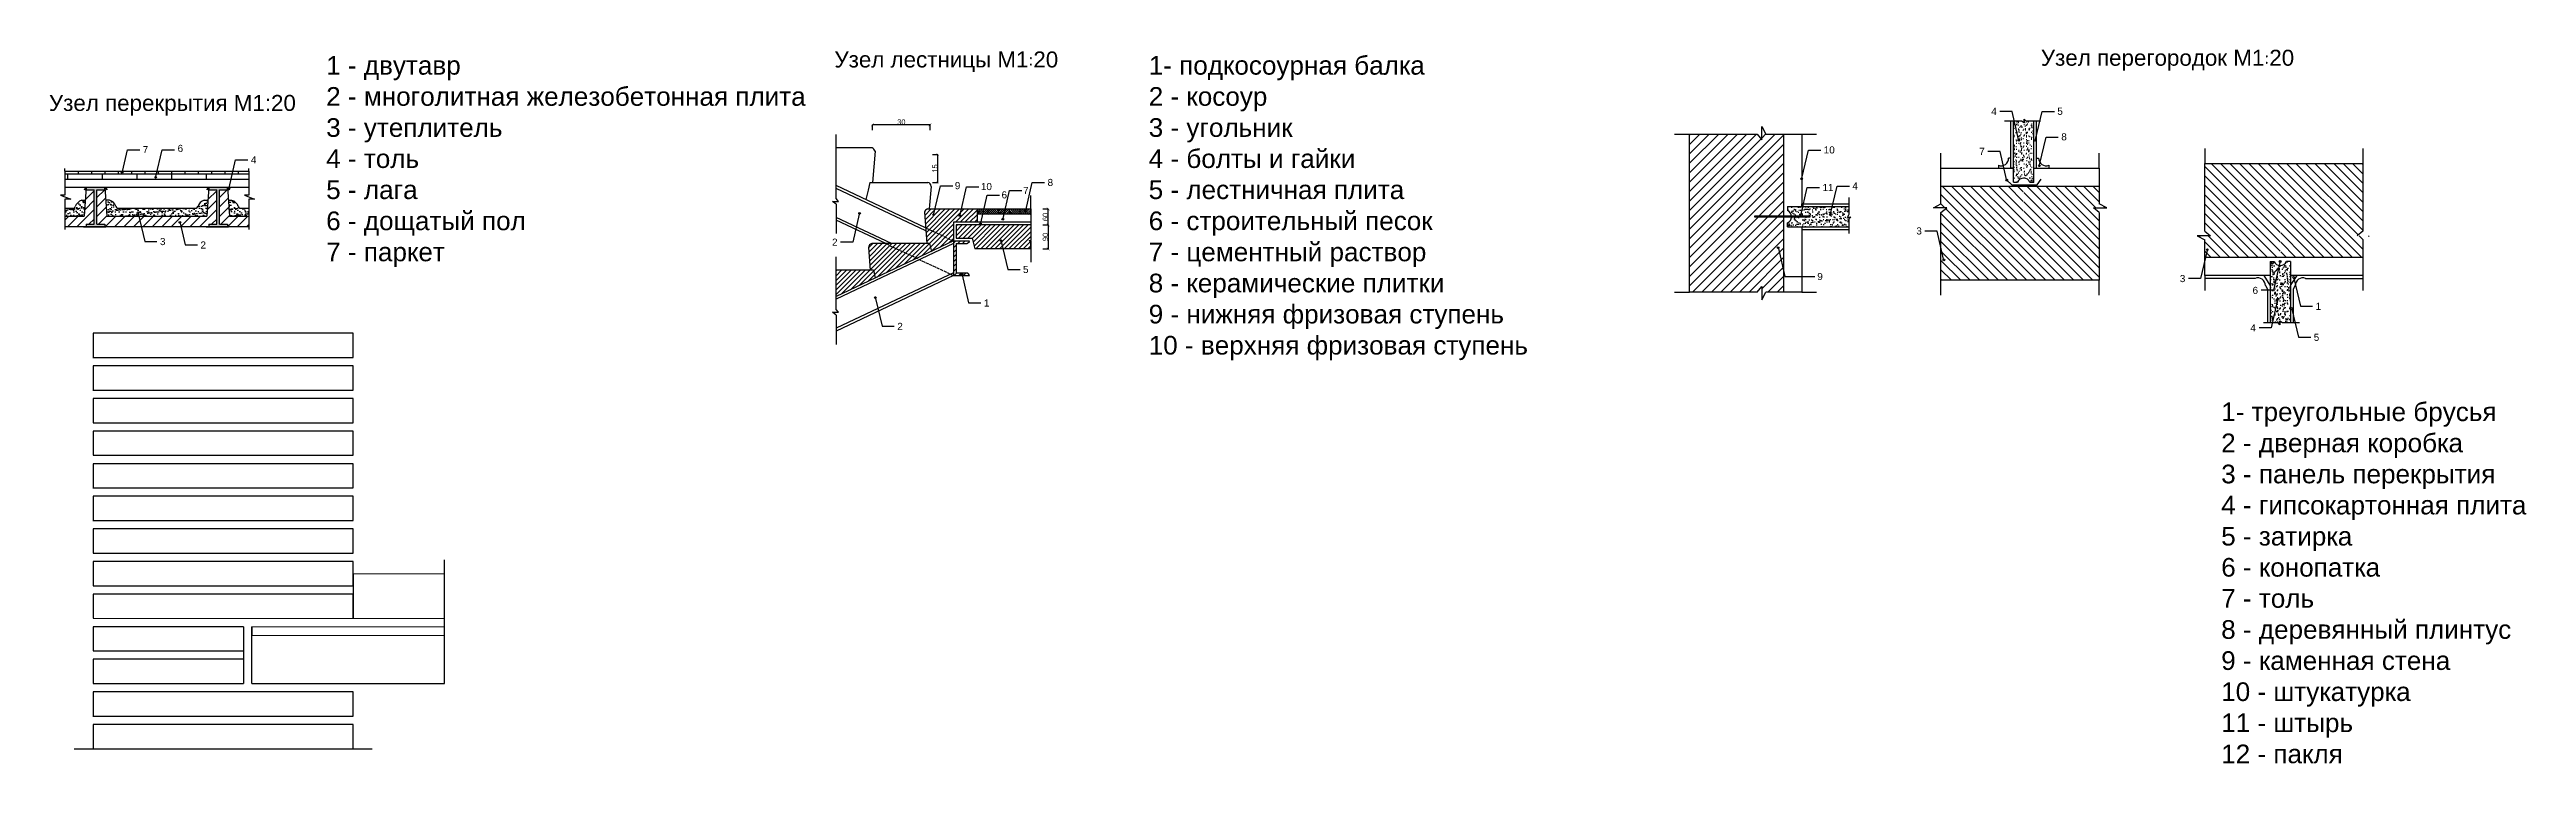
# Model space of a CAD drawing. Header units: millimetres. Extents: x -4280 to 435011, y -161394 to 27828.
# Drawn here: x -3791 to 89094, y -80898 to -54109 of the extents above; entities that cross this region are included whole.
import ezdxf
from ezdxf import colors
from ezdxf.entities.mleader import LeaderData, LeaderLine
from ezdxf.math import Vec2, Vec3

# ---------------------------------------------------------------- set-up
doc = ezdxf.new("R2010")
doc.units = ezdxf.units.MM
doc.header["$MEASUREMENT"] = 0
doc.linetypes.add('ACAD_ISO02W100', pattern=[15, 12, -3])
doc.layers.add('Fasad', color=7, linetype='Continuous')
doc.layers.add('Fasad bokovoy', color=7, linetype='Continuous')
doc.styles.get("Standard").update_dxf_attribs({"font": 'arial.ttf'})
doc.dimstyles.new('GOST', dxfattribs={"dimtxt": 200, "dimasz": 100, "dimexe": 0.18, "dimexo": 0.06, "dimgap": 3, "dimtad": 1, "dimdec": 0, "dimzin": 0, "dimdsep": 46, "dimtxsty": 'Standard', "dimblk": 'ARCHTICK', "dimcen": 0.09, "dimclrt": 256, "dimadec": 0, "dimazin": 0, "dimtfac": 1, "dimtdec": 0, "dimtofl": 0, "dimtmove": 0, "dimatfit": 3, "dimldrblk": 'ARCHTICK', "dimfxl": 200, "dimfxlon": 1, "dimtolj": 1, "dimtzin": 0, "dimarcsym": 0})
pattern_1 = [(45, (24197.5, 1305.23), (-88.38835, 88.38835), [])]

msp = doc.modelspace()

# ---------------------------------------------------------------- texts
at = {"layer": 'Fasad'}
for s, width, gutter_width, insert, char_height, attachment_point in [('1 - двутавр\\P2 - многолитная железобетонная плита \\P3 - утеплитель\\P4 - толь\\P5 - лага\\P6 - дощатый пол\\P7 - паркет', 17958.26, 1, (6582.8, -54352.8), 700, 1), ('Узел лестницы M1{\\fGOST Common|b0|i0|c238|p34;:}20', 10526.404, 1, (25643, -54183), 600, 1), ('1- подкосоурная балка\\P2 - косоур\\P3 - угольник\\P4 - болты и гайки\\P5 - лестничная плита\\P6 - строительный песок\\P7 - цементный раствор\\P8 - керамические плитки\\P9 - нижняя фризовая ступень\\P10 - верхняя фризовая ступень', 26573.591, 1, (37427.9, -54352.8), 700, 1), ('Узел перегородок M1{\\fGOST Common|b0|i0|c238|p34;:}20', 10526.404, 1, (70884.4, -54118.1), 600, 1), ('Узел перекрытия М1:20', 9273.801, 1, (-3813.9, -55814.1), 600, 1), ('4', 3013.854, 0.38, (69230.5, -56563.5), 266.2, 9), ('5', 3013.854, 0.38, (71501.8, -56563.5), 266.2, 7), ('8', 3013.854, 0.38, (71650.9, -57521.7), 266.2, 7), ('7', 3013.854, 0.38, (-298.6, -57998.2), 266.2, 7), ('6', 3013.854, 0.38, (1011.9, -57953.8), 266.2, 7), ('4', 3013.854, 0.38, (3761, -58378.1), 266.2, 7), ('10', 3013.854, 0.38, (62741.8, -58013.8), 266.2, 7), ('7', 3013.854, 0.38, (68780, -58063.4), 266.2, 9), ('9', 3013.854, 0.38, (30156.4, -59354.4), 266.2, 7), ('10', 3013.854, 0.38, (31134.8, -59389), 266.2, 7), ('6', 3013.854, 0.38, (31909.4, -59701.1), 266.2, 7), ('7', 3013.854, 0.38, (32719.2, -59529.1), 266.2, 7), ('8', 3013.854, 0.38, (33635, -59234.4), 266.2, 7), ('11', 3013.854, 0.38, (62694.2, -59420.8), 266.2, 7), ('4', 3013.854, 0.38, (63815.3, -59362.8), 266.2, 7), ('3', 3013.854, 0.38, (349.5, -61182.3), 266.2, 1), ('2', 3013.854, 0.38, (25758.9, -61203.1), 266.2, 3), ('3', 3013.854, 0.38, (66420.8, -61053.4), 266.2, 9), ('2', 3013.854, 0.38, (1869.7, -61311.4), 266.2, 1), ('5', 3013.854, 0.38, (32713.5, -62229.1), 266.2, 1), ('9', 3013.854, 0.38, (62499.2, -62493.1), 266.2, 1), ('3', 3013.854, 0.38, (76302.2, -62570), 266.2, 3), ('6', 3013.854, 0.38, (79029, -63012.7), 266.2, 3), ('1 ', 3013.854, 0.38, (31246.3, -63487.3), 266.2, 1), ('1', 3013.854, 0.38, (81188.3, -63611.4), 266.2, 1), ('2', 3013.854, 0.38, (27999.8, -64365), 266.2, 1), ('4', 3013.854, 0.38, (78944.4, -64423.1), 266.2, 3), ('5', 3013.854, 0.38, (81116.8, -64774.4), 266.2, 1), ('1- треугольные брусья\\P2 - дверная коробка\\P3 - панель перекрытия\\P4 - гипсокартонная плита\\P5 - затирка\\P6 - конопатка\\P7 - толь\\P8 - деревянный плинтус\\P9 - каменная стена\\P10 - штукатурка\\P11 - штырь\\P12 - пакля', 26573.591, 1, (77646.7, -67352.4), 700, 1)]:
    msp.add_mtext_dynamic_manual_height_columns(s, width=width, gutter_width=gutter_width, heights=[0], dxfattribs=dict(at, insert=insert, char_height=char_height, attachment_point=attachment_point))

# ---------------------------------------------------------------- blocks, each defined once
blk = doc.blocks.new('_ArchTick')
at = {"color": 0, "linetype": 'ByBlock', "const_width": 0.15}
blk.add_lwpolyline([(-0.5, -0.5), (0.5, 0.5)], dxfattribs=at)
blk = doc.blocks.new('*D375')
at = {"layer": 'Defpoints', "color": 0, "transparency": 16777216}
for p in [(33009, -60693), (33009, -61593), (33657, -61593)]:
    blk.add_point(p, dxfattribs=at)
at = {"layer": 'Fasad bokovoy', "color": 0, "lineweight": -2, "transparency": 16777216}
for p, q in [((33457, -60693), (33657, -60693)), ((33657, -60693), (33657, -61593)), ((33457, -61593), (33657, -61593))]:
    blk.add_line(p, q, dxfattribs=at)
at = {"layer": 'Fasad bokovoy', "color": 0, "lineweight": -2, "transparency": 16777216, "xscale": 100, "yscale": 100, "zscale": 100}
for p, rotation in [((33657, -60693), 90), ((33657, -61593), 270)]:
    blk.add_blockref('_ArchTick', p, dxfattribs=dict(at, rotation=rotation))
at = {"layer": 'Fasad bokovoy', "transparency": 16777216, "insert": (33552, -61143), "char_height": 200, "attachment_point": 5, "rotation": 90}
blk.add_mtext('\\A1;90', dxfattribs=at)
blk = doc.blocks.new('*D376')
at = {"layer": 'Defpoints', "color": 0, "transparency": 16777216}
for p in [(33009, -60093), (33657, -60093), (33009, -60693)]:
    blk.add_point(p, dxfattribs=at)
at = {"layer": 'Fasad bokovoy', "color": 0, "lineweight": -2, "transparency": 16777216}
for p, q in [((33457, -60093), (33657, -60093)), ((33657, -60693), (33657, -60093)), ((33457, -60693), (33657, -60693))]:
    blk.add_line(p, q, dxfattribs=at)
at = {"layer": 'Fasad bokovoy', "color": 0, "lineweight": -2, "transparency": 16777216, "xscale": 100, "yscale": 100, "zscale": 100}
for p, rotation in [((33657, -60093), 90), ((33657, -60693), 270)]:
    blk.add_blockref('_ArchTick', p, dxfattribs=dict(at, rotation=rotation))
at = {"layer": 'Fasad bokovoy', "transparency": 16777216, "insert": (33552, -60393), "char_height": 200, "attachment_point": 5, "rotation": 90}
blk.add_mtext('\\A1;60', dxfattribs=at)
blk = doc.blocks.new('*D377')
at = {"layer": 'Defpoints', "color": 0, "transparency": 16777216}
for p in [(27076, -56935), (27076, -59098), (29229, -59148)]:
    blk.add_point(p, dxfattribs=at)
at = {"layer": 'Fasad bokovoy', "color": 0, "lineweight": -2, "transparency": 16777216}
for p, q in [((27076, -57135), (27076, -56935)), ((29229, -56935), (27076, -56935)), ((29229, -57135), (29229, -56935))]:
    blk.add_line(p, q, dxfattribs=at)
at = {"layer": 'Fasad bokovoy', "color": 0, "lineweight": -2, "transparency": 16777216, "xscale": 100, "yscale": 100, "zscale": 100, "rotation": 180}
blk.add_blockref('_ArchTick', (27076, -56935), dxfattribs=at)
at = {"layer": 'Fasad bokovoy', "color": 0, "lineweight": -2, "transparency": 16777216, "xscale": 100, "yscale": 100, "zscale": 100}
blk.add_blockref('_ArchTick', (29229, -56935), dxfattribs=at)
at = {"layer": 'Fasad bokovoy', "transparency": 16777216, "insert": (28152, -56830), "char_height": 200, "attachment_point": 5}
blk.add_mtext('\\A1;30', dxfattribs=at)
blk = doc.blocks.new('*D378')
at = {"layer": 'Defpoints', "color": 0, "transparency": 16777216}
for p in [(27156, -58049), (29519, -58049), (27076, -59098)]:
    blk.add_point(p, dxfattribs=at)
at = {"layer": 'Fasad bokovoy', "color": 0, "lineweight": -2, "transparency": 16777216}
for p, q in [((29319, -58049), (29519, -58049)), ((29519, -59098), (29519, -58049)), ((29319, -59098), (29519, -59098))]:
    blk.add_line(p, q, dxfattribs=at)
at = {"layer": 'Fasad bokovoy', "color": 0, "lineweight": -2, "transparency": 16777216, "xscale": 100, "yscale": 100, "zscale": 100}
for p, rotation in [((29519, -58049), 90), ((29519, -59098), 270)]:
    blk.add_blockref('_ArchTick', p, dxfattribs=dict(at, rotation=rotation))
at = {"layer": 'Fasad bokovoy', "transparency": 16777216, "insert": (29414, -58574), "char_height": 200, "attachment_point": 5, "rotation": 90}
blk.add_mtext('\\A1;15', dxfattribs=at)

# ---------------------------------------------------------------- dimensions: what is measured, and where the dimension line sits
at = {"layer": 'Fasad bokovoy'}
dim = msp.add_linear_dim(base=(27075.8, -56935), p1=(29229, -59148.1), p2=(27075.8, -59097.8), text='30', dimstyle='GOST', dxfattribs=at)
dim.commit()
dim.dimension.update_dxf_attribs({"geometry": '*D377', "text_midpoint": (28152.4, -56829.8)})
for base, p1, p2, text, picture, middle in [((29518.7, -58049.3), (27075.8, -59097.8), (27156.4, -58049.3), '15', '*D378', (29413.6, -58573.5)), ((33657.3, -61592.8), (33008.9, -60692.8), (33008.9, -61592.8), '90', '*D375', (33552.2, -61142.8))]:
    dim = msp.add_linear_dim(base=base, p1=p1, p2=p2, angle=90, text=text, dimstyle='GOST', dxfattribs=at)
    dim.commit()
    dim.dimension.update_dxf_attribs({"geometry": picture, "text_midpoint": middle})
dim = msp.add_linear_dim(base=(33657.3, -60092.8), p1=(33008.9, -60692.8), p2=(33008.9, -60092.8), angle=90, text='60', dimstyle='GOST', override={"dimtmove": 1}, dxfattribs=at)
dim.commit()
dim.dimension.update_dxf_attribs({"geometry": '*D376', "text_midpoint": (33552.2, -60392.8)})

# ---------------------------------------------------------------- hatches: boundary and pattern name
at = {"true_color": 0x000000}
h = msp.add_hatch(dxfattribs=at)
h.set_pattern_fill('ANSI31', color=18, scale=1998.949503)
h.set_pattern_definition([(45, (-29760.63, 332039.16), (-176.68384, 176.68384), [])])
h.paths.add_polyline_path([(-2115.6, -59368.1), (-2422.1, -59368.1), (-2488.7, -60367.5), (-3215, -60367.5), (-3215, -60767.3), (-2415.4, -60767.3), (-2415.4, -60667.4), (-2115.6, -60667.4)])
h.paths.add_polyline_path([(-1715.8, -59268.1), (-1715.8, -59368.1), (-2015.6, -59368.1), (-2015.6, -60667.4), (-1715.8, -60667.4), (-1715.8, -60767.3), (-1676.3, -60767.3), (2178.8, -60767.3), (2178.8, -60667.4), (2478.7, -60667.4), (2478.7, -59368.1), (2172.2, -59368.1), (2105.5, -60367.5), (-1642.5, -60367.5)])
h.paths.add_polyline_path([(2878.5, -59268.1), (2878.5, -59368.1), (2578.6, -59368.1), (2578.6, -60667.4), (2878.5, -60667.4), (2878.5, -60767.3), (2918, -60767.3), (3681.4, -60767.3), (3681.4, -60367.5), (2951.8, -60367.5)])
h = msp.add_hatch(color=18, dxfattribs=at)
h.dxf.hatch_style = 1
h.paths.add_polyline_path([(2878.5, -59277.8), (2178.8, -59277.8), (2178.8, -59368.1), (2478.7, -59368.1), (2478.7, -60667.4), (2178.8, -60667.4), (2178.8, -60767.3), (2878.5, -60767.3), (2878.5, -60667.4), (2578.6, -60667.4), (2578.6, -59368.1), (2878.5, -59368.1)])
h = msp.add_hatch(dxfattribs=at)
h.set_pattern_fill('AR-SAND', color=18, scale=99.947475)
h.set_pattern_definition([(37.5, (-29760.63, 332039.16), (-6.29603, 192.58117), [0, -151.92016, 0, -169.91071, 0, -162.41465]), (7.5, (-29760.63, 332039.16), (176.88471, 282.06637), [0, -81.95693, 0, -136.92804, 0, -52.472424]), (327.5, (-29883.57, 332039.16), (311.250616, 0.56561), [0, -49.97374, 0, -179.905455, 0, -234.876567]), (317.5, (-29883.57, 332039.16), (300.45476, 87.72146), [0, -24.98687, 0, -117.93802, 0, -134.92909])])
h.paths.add_polyline_path([(2145.7, -59765), (2009.3, -59765, 0.2363106), (1769.2, -59997.9, -0.2146402), (1709, -60064.8), (-1246.2, -60060.6, -0.2146402), (-1306.5, -59993.8, 0.2363106), (-1546.5, -59760.8), (-1683, -59760.8), (-1642.5, -60367.5), (2105.5, -60367.5)])
h.paths.add_polyline_path([(-2448.7, -59767.9), (-2585.2, -59767.9, 0.2363106), (-2825.2, -60000.8, -0.2146402), (-2885.5, -60067.7), (-3215, -60067.7), (-3215, -60367.5), (-2488.7, -60367.5)])
h.paths.add_polyline_path([(3681.4, -60067.7), (3347, -60067.7, -0.210508), (3288.3, -60001.6, 0.2363106), (3048.3, -59768.6), (2911.8, -59768.6), (2951.8, -60367.5), (3681.4, -60367.5)])
at = {"linetype": 'ACAD_ISO02W100', "true_color": 0x000000}
h = msp.add_hatch(dxfattribs=at)
h.set_pattern_fill('ANSI31', color=18, scale=1000)
h.set_pattern_definition(pattern_1)
h.paths.add_polyline_path([(31008.9, -60092.8), (29130, -60092.8, 0.2351529), (29018.6, -60218.2), (29063.2, -60798.8), (30108.9, -61292.8), (30108.9, -60592.8), (31008.9, -60592.8)])
h.paths.add_polyline_path([(29063.2, -60798.8), (29108.9, -61392.8), (29209.2, -61392.8), (29280.4, -61684.3), (30108.9, -61292.8)])
h.paths.add_polyline_path([(28733.1, -61942.8), (27568.9, -61392.8), (27043.5, -61392.8, 0.3617257), (26920.4, -61538.1), (26985.7, -62387.2), (27104.4, -62387.2), (27175.5, -62678.7)])
h.paths.add_polyline_path([(29209.2, -61392.8), (27568.9, -61392.8), (28733.1, -61942.8), (29280.4, -61684.3)])
h.paths.add_polyline_path([(27175.5, -62678.7), (27104.4, -62387.2), (26985.7, -62387.2), (25704.4, -62387.2), (25704.4, -63373.7)])
h = msp.add_hatch(dxfattribs=at)
h.set_pattern_fill('ANSI31', color=18, scale=430)
h.set_pattern_definition([(45, (24197.496, 1305.23), (-38.00699, 38.00699), [])])
h.paths.add_polyline_path([(31008.9, -60092.8), (31008.9, -60292.8), (31408.9, -60292.8), (31408.9, -60092.8)])
h.paths.add_polyline_path([(31808.9, -60092.8), (31808.9, -60292.8), (32208.9, -60292.8), (32208.9, -60092.8)])
h.paths.add_polyline_path([(33008.9, -60092.8), (32608.9, -60092.8), (32608.9, -60292.8), (33008.9, -60292.8)])
h = msp.add_hatch(dxfattribs=at)
h.set_pattern_fill('ANSI31', color=18, scale=430, angle=90)
h.set_pattern_definition([(135, (24197.496, 1305.23), (-38.00699, -38.00699), [])])
h.paths.add_polyline_path([(31408.9, -60092.8), (31408.9, -60292.8), (31808.9, -60292.8), (31808.9, -60092.8)])
h.paths.add_polyline_path([(32608.9, -60292.8), (32608.9, -60092.8), (32208.9, -60092.8), (32208.9, -60292.8)])
h = msp.add_hatch(dxfattribs=at)
h.set_pattern_fill('ANSI31', color=18, scale=1000)
h.set_pattern_definition(pattern_1)
h.paths.add_polyline_path([(30208.9, -61392.8), (30608.9, -61392.8, 0.2427644), (30708.9, -61292.8), (30108.9, -61292.8), (30108.9, -62592.8), (30708.9, -62592.8, 0.2427644), (30608.9, -62492.8), (30208.9, -62492.8)])
h = msp.add_hatch(dxfattribs=at)
h.set_pattern_fill('ANSI31', color=18, scale=1000)
h.set_pattern_definition(pattern_1)
h.paths.add_polyline_path([(30808.9, -61192.8), (30908.9, -61592.8), (33008.9, -61592.8), (33008.9, -60692.8), (30208.9, -60692.8), (30208.9, -61192.8)])
at = {"layer": 'Fasad bokovoy', "true_color": 0x000000}
h = msp.add_hatch(dxfattribs=at)
h.set_pattern_fill('ANSI31', color=18, scale=2000)
h.set_pattern_definition([(45, (36011.6, 13620.62), (-176.7767, 176.7767), [])])
h.paths.add_polyline_path([(57703.3, -62276.8), (57703.3, -63212.9), (60242.6, -63212.9), (60421, -62998.2), (60421, -63495.4), (60571.8, -63212.9), (61235.6, -63212.9), (61235.6, -60383.7), (60146.8, -60383.7), (60146.8, -60367), (60401.5, -60367), (61235.6, -60367), (61235.6, -57280.5), (60571.8, -57280.5), (60421, -56998), (60421, -57495.2), (60242.6, -57280.5), (57703.3, -57280.5)])
h = msp.add_hatch(dxfattribs=at)
h.set_pattern_fill('AR-SAND', color=18, scale=100, angle=90)
h.set_pattern_definition([(127.5, (-3763.2, -84461.4), (-192.68238, -6.29934), [0, -152, 0, -170, 0, -162.5]), (97.5, (-3763.2, -84461.4), (-282.2146, 176.9777), [0, -82, 0, -137, 0, -52.5]), (57.5, (-3763.2, -84584.4), (-0.5659, 311.4142), [0, -50, 0, -180, 0, -235]), (47.5, (-3763.2, -84584.4), (-87.7676, 300.6127), [0, -25, 0, -118, 0, -135])])
h.paths.add_polyline_path([(70224.4, -58238.9), (70241.1, -58238.9), (70241.1, -58936.6, -0.3038608), (70475.1, -59093.2), (70617.4, -59093.2), (70617.4, -56789), (70319.3, -56789), (70255.5, -56717), (70255.5, -56844.7), (70160.6, -56789), (69858, -56789), (69858, -59091.4), (70007.9, -59091.4, -0.2837405), (70224.4, -58937.1)])
h = msp.add_hatch(dxfattribs=at)
h.set_pattern_fill('ANSI31', color=18, scale=2000, angle=270)
h.set_pattern_definition([(315, (153864.7, -36689.15), (176.7767, 176.7767), [])])
h.paths.add_polyline_path([(77967.3, -58380.9), (77031.2, -58380.9), (77031.2, -60920.2), (77245.8, -61098.6), (76748.6, -61098.6), (77031.2, -61249.3), (77031.2, -61913.1), (79860.4, -61913.1), (79860.4, -60824.4), (79877.1, -60824.4), (79877.1, -61079.1), (79877.1, -61913.1), (82963.5, -61913.1), (82963.5, -61249.3), (83246.1, -61098.6), (82748.9, -61098.6), (82963.5, -60920.2), (82963.5, -58380.9)])
h = msp.add_hatch(color=18, dxfattribs=at)
h.dxf.hatch_style = 1
h.paths.add_polyline_path([(-2115.6, -60667.4), (-2415.4, -60667.4), (-2415.4, -60767.3), (-1715.8, -60767.3), (-1715.8, -60667.4), (-2015.6, -60667.4), (-2015.6, -59368.1), (-1715.8, -59368.1), (-1715.8, -59278.8), (-2415.4, -59277.8), (-2415.4, -59368.1), (-2115.6, -59368.1)])
h = msp.add_hatch(dxfattribs=at)
h.set_pattern_fill('ANSI31', color=18, scale=2000, angle=90)
h.set_pattern_definition([(135, (-3763.2, -84461.4), (-176.7767, -176.7767), [])])
h.paths.add_polyline_path([(72134.3, -62769.7), (73070.3, -62769.7), (73070.3, -60230.4), (72855.7, -60052), (73352.9, -60052), (73070.3, -59901.2), (73070.3, -59237.4), (70241.1, -59237.4), (70241.1, -60326.2), (70224.4, -60326.2), (70224.4, -60071.5), (70224.4, -59237.4), (67138, -59237.4), (67138, -59901.2), (66855.4, -60052), (67352.6, -60052), (67138, -60230.4), (67138, -62769.7)])
h = msp.add_hatch(color=18, dxfattribs=at)
h.dxf.hatch_style = 1
h.paths.add_polyline_path([(62234.1, -60367), (61535.9, -60367, -0.0165496), (61536.4, -60383.7), (62234.1, -60383.7)])
h.paths.add_polyline_path([(61535.9, -60367), (61235.6, -60367), (61235.6, -60383.7), (61536.4, -60383.7, 0.0165496)])
h.paths.add_polyline_path([(61235.6, -60367), (60146.8, -60367), (60146.8, -60383.7), (61235.6, -60383.7)])
h = msp.add_hatch(dxfattribs=at)
h.set_pattern_fill('AR-SAND', color=18, scale=100)
h.set_pattern_definition([(37.5, (36011.61, 13620.62), (-6.29934, 192.68238), [0, -152, 0, -170, 0, -162.5]), (7.5, (36011.6, 13620.62), (176.9777, 282.2146), [0, -82, 0, -137, 0, -52.5]), (327.5, (35888.61, 13620.62), (311.4142, 0.5659), [0, -50, 0, -180, 0, -235]), (317.5, (35888.6, 13620.62), (300.6127, 87.7676), [0, -25, 0, -118, 0, -135])])
h.paths.add_polyline_path([(62234.1, -60367), (62234.1, -60383.7), (61536.4, -60383.7, -0.3038608), (61379.8, -60617.7), (61379.8, -60759.9), (63684, -60759.9), (63684, -60461.9), (63756, -60398.1), (63628.3, -60398.1), (63684, -60303.2), (63684, -60000.6), (61381.6, -60000.6), (61381.6, -60150.5, -0.2837405), (61535.9, -60367)])
h = msp.add_hatch(dxfattribs=at)
h.set_pattern_fill('AR-SAND', color=18, scale=100, angle=270)
h.set_pattern_definition([(307.5, (153864.7, -36689.15), (192.68238, 6.29934), [0, -152, 0, -170, 0, -162.5]), (277.5, (153864.7, -36689.15), (282.2146, -176.9777), [0, -82, 0, -137, 0, -52.5]), (237.5, (153864.7, -36566.15), (0.5659, -311.4142), [0, -50, 0, -180, 0, -235]), (227.5, (153864.7, -36566.15), (87.7676, -300.6127), [0, -25, 0, -118, 0, -135])])
h.paths.add_polyline_path([(79877.1, -62911.6), (79860.4, -62911.6), (79860.4, -62214, -0.3038608), (79626.4, -62057.3), (79484.1, -62057.3), (79484.1, -64361.5), (79782.2, -64361.5), (79846, -64433.5), (79846, -64305.9), (79940.9, -64361.5), (80243.5, -64361.5), (80243.5, -62059.2), (80093.6, -62059.2, -0.2837405), (79877.1, -62213.4)])

# ---------------------------------------------------------------- linework, layer by layer
at = {"color": 18, "true_color": 0x000000}
for p, q in [((25704.4, -59702.8), (25704.4, -57297.3)), ((25704.4, -59912), (25704.4, -61012)), ((25704.4, -63864.5), (25704.4, -61887.2)), ((25704.4, -64073.7), (25704.4, -65173.7))]:
    msp.add_line(p, q, dxfattribs=at)
for p, q in [((27054.7, -57797.8), (25704.4, -57797.8)), ((27166.1, -57923.2), (27075.8, -59097.8)), ((-3215, -58668.4), (-3215, -58568.5)), ((-3215, -58668.4), (3681.4, -58668.4)), ((-3215, -58668.4), (-3215, -59569.6)), ((-3215, -58768.4), (3681.4, -58768.4)), ((-3215, -58968.3), (3681.4, -58968.3)), ((-3215, -59268.1), (3681.4, -59268.1)), ((-3115.1, -58768.4), (-3115.1, -58968.3)), ((-2715.3, -58668.4), (-2715.3, -58768.4)), ((-2416.1, -59278.8), (-2488.7, -60367.5)), ((-2415.4, -59368.1), (-2415.4, -59277.8)), ((-2415.4, -59368.1), (-2115.6, -59368.1)), ((-2215.5, -58668.4), (-2215.5, -58768.4)), ((-2115.6, -60667.4), (-2115.6, -59368.1)), ((-2015.6, -60667.4), (-2015.6, -59368.1)), ((-2015.6, -59368.1), (-1715.8, -59368.1)), ((-1815.7, -58768.4), (-1815.7, -58968.3)), ((-1715.8, -58668.4), (-1715.8, -58768.4)), ((-1715.8, -59368.1), (-1715.8, -59277.8)), ((-1715.1, -59278.8), (-1642.5, -60367.5)), ((-1216.1, -58668.4), (-1216.1, -58768.4)), ((-716.3, -58668.4), (-716.3, -58768.4)), ((-516.4, -58768.4), (-516.4, -58968.3)), ((-216.6, -58668.4), (-216.6, -58768.4)), ((283.2, -58668.4), (283.2, -58768.4)), ((782.9, -58668.4), (782.9, -58768.4)), ((782.9, -58768.4), (782.9, -58968.3)), ((1282.6, -58668.4), (1282.6, -58768.4)), ((1782.4, -58668.4), (1782.4, -58768.4)), ((2082.2, -58768.4), (2082.2, -58968.3)), ((2178.1, -59278.8), (2105.5, -60367.5)), ((2178.8, -59368.1), (2178.8, -59277.8)), ((2178.8, -59368.1), (2478.7, -59368.1)), ((2282.1, -58668.4), (2282.1, -58768.4)), ((2478.7, -60667.4), (2478.7, -59368.1)), ((2578.6, -60667.4), (2578.6, -59368.1)), ((2578.6, -59368.1), (2878.5, -59368.1)), ((2781.8, -58668.4), (2781.8, -58768.4)), ((2878.5, -59368.1), (2878.5, -59277.8)), ((2879.2, -59278.8), (2951.8, -60367.5)), ((3281.6, -58668.4), (3281.6, -58768.4)), ((3681.4, -58668.4), (3681.4, -58568.5)), ((3681.4, -58668.4), (3681.4, -59569.6)), ((29063.2, -60798.8), (25704.4, -59212)), ((29072.1, -60913.6), (25704.4, -59322.6)), ((26975.5, -59097.8), (26904.3, -59389.2)), ((26975.5, -59097.8), (29141.2, -59097.8)), ((29264.3, -59243), (29199, -60092.2)), ((-3215, -59569.6), (-3377.5, -59569.6)), ((-3377.5, -59569.6), (-2998.3, -59723)), ((-2998.3, -59723), (-3215, -59723)), ((-3215, -59723), (-3215, -60767.3)), ((-3215, -60067.7), (-2885.5, -60067.7)), ((-3215, -60367.5), (-2488.7, -60367.5)), ((-2585.2, -59767.9), (-2448.7, -59767.9)), ((-1546.5, -59760.8), (-1683, -59760.8)), ((-1642.5, -60367.5), (2105.5, -60367.5)), ((-1246.2, -60060.6), (1709, -60064.8)), ((2009.3, -59765), (2145.7, -59765)), ((3048.3, -59768.6), (2911.8, -59768.6)), ((2951.8, -60367.5), (3681.4, -60367.5)), ((3347, -60067.7), (3681.4, -60067.7)), ((3681.4, -59569.6), (3518.8, -59569.6)), ((3518.8, -59569.6), (3898.1, -59723)), ((3898.1, -59723), (3681.4, -59723)), ((3681.4, -59723), (3681.4, -60767.3)), ((25704.4, -59912), (25572, -59806.7)), ((25572, -59806.7), (25704.4, -59806.7)), ((25798, -59806.7), (25704.4, -59702.8)), ((25704.4, -59806.7), (25798, -59806.7)), ((33008.9, -60092.8), (33008.9, -61247.7)), ((33008.9, -60292.8), (33008.9, -60092.8)), ((3681.4, -60767.3), (-3215, -60767.3)), ((-3215, -60767.3), (-3215, -60867.3)), ((-2515.4, -60767.3), (-2115.6, -60767.3)), ((-2415.4, -60667.4), (-2415.4, -60767.3)), ((-2415.4, -60667.4), (-2115.6, -60667.4)), ((-2415.4, -60767.3), (-1676.3, -60767.3)), ((-2015.6, -60667.4), (-1715.8, -60667.4)), ((-1715.8, -60667.4), (-1715.8, -60767.3)), ((2078.9, -60767.3), (2478.7, -60767.3)), ((2178.8, -60667.4), (2178.8, -60767.3)), ((2178.8, -60667.4), (2478.7, -60667.4)), ((2178.8, -60767.3), (2918, -60767.3)), ((2578.6, -60667.4), (2878.5, -60667.4)), ((2878.5, -60667.4), (2878.5, -60767.3)), ((3681.4, -60767.3), (3681.4, -60867.3)), ((27780.6, -61392.8), (25704.4, -60412)), ((27568.9, -61392.8), (25704.4, -60512)), ((32947, -61292.8), (33035.6, -61262.1)), ((33008.9, -61292.8), (32947, -61292.8)), ((33008.9, -61292.8), (32961.3, -61292.8)), ((33035.6, -61262.1), (33008.9, -61247.7)), ((33028, -61258), (33008.9, -61247.7)), ((33008.9, -61592.8), (33008.9, -61292.8)), ((33008.9, -61292.8), (33008.9, -61592.8)), ((30108.9, -61392.8), (25704.4, -63473.7)), ((29209.2, -61392.8), (29108.9, -61392.8)), ((29209.2, -61392.8), (29280.4, -61684.3)), ((33008.9, -61592.8), (33008.9, -62092.8)), ((29280.4, -62873.7), (25704.4, -64563.1)), ((29323.1, -62964.1), (25704.4, -64673.7)), ((30108.9, -62482.2), (29280.4, -62873.7)), ((30108.9, -62592.8), (29323.1, -62964.1)), ((25704.4, -64073.7), (25572, -63968.4)), ((25572, -63968.4), (25704.4, -63968.4)), ((25798, -63968.4), (25704.4, -63864.5)), ((25704.4, -63968.4), (25798, -63968.4))]:
    msp.add_line(p, q)
at = {"lineweight": 30}
for p, q in [((29018.6, -60218.2), (29108.9, -61392.8)), ((29130, -60092.8), (33008.9, -60092.8)), ((31008.9, -60592.8), (31008.9, -60092.8)), ((33008.9, -60292.8), (31008.9, -60292.8)), ((31408.9, -60292.8), (31408.9, -60092.8)), ((31808.9, -60292.8), (31808.9, -60092.8)), ((32208.9, -60292.8), (32208.9, -60092.8)), ((32608.9, -60292.8), (32608.9, -60092.8)), ((30108.9, -61292.8), (25704.4, -63373.7)), ((33008.9, -60592.8), (30108.9, -60592.8)), ((30108.9, -60592.8), (30108.9, -62592.8)), ((30108.9, -61292.8), (30708.9, -61292.8)), ((33008.9, -60692.8), (30208.9, -60692.8)), ((30208.9, -60692.8), (30208.9, -61192.8)), ((30208.9, -61192.8), (30808.9, -61192.8)), ((30808.9, -61192.8), (30908.9, -61592.8)), ((26920.4, -61538.1), (26985.7, -62387.2)), ((29209.2, -61392.8), (27043.5, -61392.8)), ((29209.2, -61392.8), (29280.4, -61684.3)), ((30208.9, -61392.8), (30208.9, -62492.8)), ((30208.9, -61392.8), (30608.9, -61392.8)), ((33008.9, -61592.8), (30908.9, -61592.8)), ((27104.4, -62387.2), (25704.4, -62387.2)), ((27104.4, -62387.2), (27175.5, -62678.7)), ((30108.9, -62592.8), (30708.9, -62592.8)), ((30208.9, -62492.8), (30608.9, -62492.8))]:
    msp.add_line(p, q, dxfattribs=at)
at = {"linetype": 'ACAD_ISO02W100', "ltscale": 10}
for p, q in [((29063.2, -60798.8), (30108.9, -61292.8)), ((27568.9, -61392.8), (30108.9, -62592.8))]:
    msp.add_line(p, q, dxfattribs=at)
for centre, radius, start, end in [((26984.5, -57972.4), 188.2, 15.15395, 68.085369), ((29115.5, -59244.3), 148.8, 0.499733, 80.045181), ((-2929.6, -59967.3), 109.7, 293.744478, 342.201184), ((-2472.5, -60124.1), 373.7, 107.552882, 161.40061), ((-1659.2, -60117), 373.7, 18.59939, 72.447118), ((-1202.1, -59960.2), 109.7, 197.798816, 246.255522), ((1664.8, -59964.4), 109.7, 293.744478, 342.201184), ((2122, -60121.2), 373.7, 107.552882, 161.40061), ((2935.6, -60124.8), 373.7, 18.59939, 72.447118), ((3392.7, -59968), 109.7, 197.798816, 246.255522)]:
    msp.add_arc(centre, radius, start, end)
at = {"lineweight": 30}
for centre, radius, start, end in [((29200.2, -60267.4), 188.2, 111.914631, 164.84605), ((30562, -61245.9), 154.2, 287.709195, 342.290805), ((27069.2, -61539.4), 148.8, 99.954819, 179.500267), ((30562, -62639.7), 154.2, 17.709195, 72.290805)]:
    msp.add_arc(centre, radius, start, end, dxfattribs=at)
at = {"layer": 'Fasad bokovoy'}
for p, q in [((69803.6, -56433.9), (69342.6, -56433.9)), ((70046.5, -57481.1), (69803.6, -56433.9)), ((70685.8, -57481.1), (70928.7, -56433.9)), ((70928.7, -56433.9), (71389.7, -56433.9)), ((57149.9, -57280.5), (57703.3, -57280.5)), ((57703.3, -62276.8), (57703.3, -57280.5)), ((57703.3, -57280.5), (60242.6, -57280.5)), ((60242.6, -57280.5), (60421, -57495.2)), ((60421, -57495.2), (60421, -56998)), ((60421, -56998), (60571.8, -57280.5)), ((60571.8, -57280.5), (61916.8, -57280.5)), ((61235.6, -57280.5), (61235.6, -63212.9)), ((61916.8, -57280.5), (61916.8, -60000.6)), ((61916.8, -57280.5), (62470.2, -57280.5)), ((69519.6, -56789), (70160.6, -56789)), ((69757, -58556.2), (69757, -56789)), ((69858, -59091.4), (69858, -56785.3)), ((70160.6, -56789), (70255.5, -56844.7)), ((70255.5, -56844.7), (70255.5, -56717)), ((70255.5, -56717), (70319.3, -56789)), ((70319.3, -56789), (70617.4, -56789)), ((70617.4, -59093.2), (70617.4, -56786.8)), ((70617.4, -56786.8), (70866.5, -56786.8)), ((70718, -58556.2), (70718, -56786.3)), ((70834.9, -58439.4), (71077.8, -57392.1)), ((71077.8, -57392.1), (71538.8, -57392.1)), ((-1061.2, -58685.7), (-871.7, -57868.5)), ((-871.7, -57868.5), (-410.7, -57868.5)), ((195.9, -58871.4), (428.5, -57868.5)), ((428.5, -57868.5), (899.8, -57868.5)), ((2945.1, -59295.7), (3187.9, -58248.5)), ((3187.9, -58248.5), (3649, -58248.5)), ((61925.8, -58931.4), (62168.7, -57884.2)), ((62168.7, -57884.2), (62629.7, -57884.2)), ((67138, -58556.2), (67138, -58002.8)), ((69353, -57933.8), (68892, -57933.8)), ((69290.3, -58449.4), (69290.3, -58556.2)), ((69595.9, -58981), (69353, -57933.8)), ((69757, -58180.7), (69675.9, -58180.7)), ((70241.1, -58238.9), (70224.4, -58238.9)), ((70718, -58180.7), (70799.1, -58180.7)), ((71184.7, -58449.4), (71184.7, -58556.2)), ((73070.3, -58556.2), (73070.3, -58002.8)), ((77031.2, -57827.4), (77031.2, -58380.9)), ((77031.2, -60920.2), (77031.2, -58380.9)), ((77031.2, -58380.9), (77967.3, -58380.9)), ((77967.3, -58380.9), (82963.5, -58380.9)), ((82963.5, -57827.4), (82963.5, -58380.9)), ((82963.5, -58380.9), (82963.5, -60920.2)), ((-2420.8, -59268.1), (-2490.5, -59365.9)), ((-2490.5, -59365.9), (-2482.3, -59371.7)), ((-2415.4, -59277.8), (-2482.3, -59371.7)), ((-2415.4, -59277.8), (-1715.1, -59278.8)), ((-1715.8, -59277.8), (-1648.9, -59371.7)), ((-1710.4, -59268.1), (-1640.7, -59365.9)), ((-1640.7, -59365.9), (-1648.9, -59371.7)), ((2173.4, -59268.1), (2103.8, -59365.9)), ((2103.8, -59365.9), (2111.9, -59371.7)), ((2178.8, -59277.8), (2111.9, -59371.7)), ((2178.8, -59277.8), (2878.5, -59277.8)), ((2878.5, -59277.8), (2945.4, -59371.7)), ((2883.8, -59268.1), (2953.5, -59365.9)), ((2953.5, -59365.9), (2945.4, -59371.7)), ((29374.8, -60273.6), (29617.7, -59226.4)), ((29617.7, -59226.4), (30078.8, -59226.4)), ((30353.2, -60308.2), (30596.1, -59261)), ((30596.1, -59261), (31057.1, -59261)), ((31964.2, -60446.7), (32207.1, -59399.5)), ((32207.1, -59399.5), (32668.2, -59399.5)), ((32819, -60152), (33061.9, -59104.8)), ((33061.9, -59104.8), (33522.9, -59104.8)), ((61878.2, -60338.4), (62121.1, -59291.2)), ((62121.1, -59291.2), (62582.1, -59291.2)), ((62999.3, -60280.4), (63242.2, -59233.2)), ((63242.2, -59233.2), (63703.2, -59233.2)), ((67138, -59901.2), (67138, -58556.2)), ((67138, -58556.2), (69858, -58556.2)), ((67138, -59237.4), (73070.3, -59237.4)), ((69601.2, -58998.2), (69797.1, -59188.4)), ((69858, -58556.2), (69757, -58556.2)), ((69797.1, -59188.4), (70743.2, -59188.4)), ((69858, -59091.4), (70007.9, -59091.4)), ((70617.4, -59093.2), (70475.1, -59093.2)), ((70617.4, -58556.2), (73070.3, -58556.2)), ((70743.2, -59188.4), (70892.2, -58973.4)), ((73070.3, -58556.2), (73070.3, -59901.2)), ((-466.4, -60264.7), (-223.5, -61311.9)), ((26574.8, -60285.5), (26331.9, -61332.7)), ((31127.8, -60620.3), (31370.7, -59573.1)), ((31370.7, -59573.1), (31831.7, -59573.1)), ((33008.9, -60092.8), (33008.9, -59592.8)), ((62234.1, -60367), (60146.8, -60367)), ((60146.8, -60367), (60401.5, -60367)), ((60146.8, -60367), (60146.8, -60383.7)), ((61381.6, -60000.6), (63687.7, -60000.6)), ((61381.6, -60000.6), (61381.6, -60150.5)), ((61916.8, -60000.6), (61916.8, -59899.6)), ((61916.8, -59899.6), (63684, -59899.6)), ((62234.1, -60383.7), (62234.1, -60367)), ((63684, -60303.2), (63628.3, -60398.1)), ((63684, -59662.2), (63684, -60303.2)), ((66855.4, -60052), (67138, -59901.2)), ((67352.6, -60052), (66855.4, -60052)), ((67138, -60230.4), (67352.6, -60052)), ((67138, -62769.7), (67138, -60230.4)), ((73070.3, -60230.4), (72855.7, -60052)), ((72855.7, -60052), (73352.9, -60052)), ((73352.9, -60052), (73070.3, -59901.2)), ((73070.3, -60230.4), (73070.3, -62769.7)), ((1107.1, -60623.9), (1296.6, -61441.1)), ((60146.8, -60383.7), (62234.1, -60383.7)), ((61379.8, -60759.9), (61379.8, -60617.7)), ((61379.8, -60759.9), (63686.2, -60759.9)), ((61916.8, -60759.9), (61916.8, -63212.9)), ((61916.8, -60860.6), (63686.7, -60860.6)), ((63628.3, -60398.1), (63756, -60398.1)), ((63756, -60398.1), (63684, -60461.9)), ((63684, -60461.9), (63684, -60759.9)), ((63686.2, -60759.9), (63686.2, -61009)), ((66993.9, -60923.8), (66532.8, -60923.8)), ((67236.8, -61971), (66993.9, -60923.8)), ((77245.8, -61098.6), (76748.6, -61098.6)), ((76748.6, -61098.6), (77031.2, -61249.3)), ((77031.2, -60920.2), (77245.8, -61098.6)), ((77031.2, -62594.4), (77031.2, -61249.3)), ((82963.5, -60920.2), (82748.9, -61098.6)), ((82963.5, -61249.3), (82963.5, -62594.4)), ((-223.5, -61311.9), (237.5, -61311.9)), ((1296.6, -61441.1), (1757.6, -61441.1)), ((26331.9, -61332.7), (25870.9, -61332.7)), ((31897.5, -61311.4), (32140.4, -62358.7)), ((61041.1, -61575.5), (61284, -62622.7)), ((77118.1, -61652.4), (76875.2, -62699.6)), ((82963.5, -61913.1), (77031.2, -61913.1)), ((79484.1, -62057.3), (79484.1, -64363.8)), ((79484.1, -62057.3), (79626.4, -62057.3)), ((79844.9, -62095.1), (79602, -63142.3)), ((80243.5, -62059.2), (80093.6, -62059.2)), ((80243.5, -62059.2), (80243.5, -64365.3)), ((30430.3, -62569.7), (30673.2, -63616.9)), ((32140.4, -62358.7), (32601.4, -62358.7)), ((57703.3, -63212.9), (57703.3, -62276.8)), ((60242.6, -63212.9), (60421, -62998.2)), ((60421, -62998.2), (60421, -63495.4)), ((61284, -62622.7), (62402.9, -62622.7)), ((72134.3, -62769.7), (67138, -62769.7)), ((67138, -63323.1), (67138, -62769.7)), ((73070.3, -62769.7), (72134.3, -62769.7)), ((73070.3, -63323.1), (73070.3, -62769.7)), ((76875.2, -62699.6), (76414.2, -62699.6)), ((79484.1, -62594.4), (77031.2, -62594.4)), ((77031.2, -62594.4), (77031.2, -63147.8)), ((78916.8, -62701.1), (77031.2, -62701.1)), ((79602, -63142.3), (79148.9, -63142.3)), ((79484.1, -62948.8), (79252.9, -62594.4)), ((79302.4, -62969.9), (79383.5, -63098.6)), ((79383.5, -63098.6), (79383.5, -64364.3)), ((79860.4, -62911.6), (79877.1, -62911.6)), ((82963.5, -62594.4), (80243.5, -62594.4)), ((80243.5, -62594.4), (80344.5, -62594.4)), ((80243.5, -62957.5), (80491.7, -62594.4)), ((80425.6, -62969.9), (80344.5, -63102.5)), ((80344.5, -63102.5), (80344.5, -64361.5)), ((80372.3, -62693.7), (80615.2, -63741)), ((80811.2, -62701.1), (82963.5, -62701.1)), ((82963.5, -62594.4), (82963.5, -63147.8)), ((27183.9, -63447.4), (27426.8, -64494.6)), ((30673.2, -63616.9), (31134.2, -63616.9)), ((57149.9, -63212.9), (57703.3, -63212.9)), ((60242.6, -63212.9), (57703.3, -63212.9)), ((60421, -63495.4), (60571.8, -63212.9)), ((61916.8, -63212.9), (60571.8, -63212.9)), ((61916.8, -63212.9), (62470.2, -63212.9)), ((79760.4, -63505.5), (79517.5, -64552.7)), ((80300.9, -63856.7), (80543.8, -64904)), ((80615.2, -63741), (81076.2, -63741)), ((7593.2, -64757.4), (-2158.8, -64757.4)), ((-2158.8, -64757.4), (-2158.8, -65664.4)), ((7593.2, -65664.4), (7593.2, -64757.4)), ((27426.8, -64494.6), (27887.8, -64494.6)), ((79517.5, -64552.7), (79064.3, -64552.7)), ((79484.1, -64363.8), (79235.1, -64363.8)), ((79782.2, -64361.5), (79484.1, -64361.5)), ((79846, -64433.5), (79782.2, -64361.5)), ((79940.9, -64361.5), (79846, -64305.9)), ((79846, -64305.9), (79846, -64433.5)), ((80581.9, -64361.5), (79940.9, -64361.5)), ((80543.8, -64904), (81004.8, -64904)), ((-2162.9, -65664.4), (7593.2, -65664.4)), ((7593.2, -65980.6), (-2158.8, -65980.6)), ((-2158.8, -65980.6), (-2158.8, -66887.6)), ((7593.2, -66887.6), (7593.2, -65980.6)), ((-2162.9, -66887.6), (7593.2, -66887.6)), ((7597.2, -67203.7), (-2154.7, -67203.7)), ((-2154.7, -67203.7), (-2154.7, -68110.8)), ((7597.2, -68110.8), (7597.2, -67203.7)), ((-2158.8, -68110.8), (7597.2, -68110.8)), ((7597.2, -68426.9), (-2154.7, -68426.9)), ((-2154.7, -68426.9), (-2154.7, -69334)), ((7597.2, -69334), (7597.2, -68426.9)), ((-2158.8, -69334), (7597.2, -69334)), ((7593.2, -69650.1), (-2158.8, -69650.1)), ((-2158.8, -69650.1), (-2158.8, -70557.2)), ((7593.2, -70557.2), (7593.2, -69650.1)), ((-2162.9, -70557.2), (7593.2, -70557.2)), ((7593.2, -70873.3), (-2158.8, -70873.3)), ((-2158.8, -70873.3), (-2158.8, -71780.4)), ((7593.2, -71780.4), (7593.2, -70873.3)), ((-2162.9, -71780.4), (7593.2, -71780.4)), ((7597.2, -72096.5), (-2154.7, -72096.5)), ((-2154.7, -72096.5), (-2154.7, -73003.6)), ((7597.2, -73003.6), (7597.2, -72096.5)), ((-2158.8, -73003.6), (7597.2, -73003.6)), ((7597.2, -73319.7), (-2154.7, -73319.7)), ((-2154.7, -73319.7), (-2154.7, -74226.8)), ((7597.2, -74226.8), (7597.2, -73319.7)), ((11014.6, -76989.3), (11018.7, -73254.4)), ((-2158.8, -74226.8), (7597.2, -74226.8)), ((7597.2, -73773.2), (11018.1, -73777)), ((7597.2, -73773.2), (7597.2, -75450)), ((7597.2, -74542.9), (-2154.7, -74542.9)), ((-2154.7, -74542.9), (-2154.7, -75450)), ((7597.2, -75450), (7597.2, -74542.9)), ((-2158.8, -75450), (11016.3, -75464.3)), ((-2150.7, -75766.1), (-2150.7, -76673.1)), ((3478.9, -75766.1), (-2150.7, -75766.1)), ((3478.9, -75766.1), (3478.9, -77896.3)), ((11015.9, -75788.2), (3794.9, -75766.1)), ((3794.9, -77896.3), (3794.9, -75766.1)), ((3794.9, -75766.1), (3794.9, -76082.1)), ((3794.9, -76082.1), (11015.6, -76091.5)), ((-2154.7, -76673.1), (3478.9, -76673.1)), ((-2154.7, -76989.3), (-2154.7, -77896.3)), ((3478.9, -76989.3), (-2154.7, -76989.3)), ((11014.6, -77896.3), (11014.6, -76989.3)), ((-2158.8, -77896.3), (3478.9, -77896.3)), ((3794.9, -77896.3), (11014.6, -77896.3)), ((7593.2, -78212.4), (-2158.8, -78212.4)), ((-2158.8, -78212.4), (-2158.8, -79119.5)), ((7593.2, -79119.5), (7593.2, -78212.4)), ((-2162.9, -79119.5), (7593.2, -79119.5)), ((7593.2, -79435.6), (-2158.8, -79435.6)), ((-2158.8, -79435.6), (-2158.8, -80342.7)), ((7593.2, -80342.7), (7593.2, -79435.6)), ((-2873.9, -80342.7), (-2162.9, -80342.7)), ((-2162.9, -80342.7), (7593.2, -80342.7)), ((7593.2, -80342.7), (8304.2, -80342.7))]:
    msp.add_line(p, q, dxfattribs=at)
msp.add_lwpolyline([(26904.3, -59389.2), (26819, -59738.6)], dxfattribs=at)
for centre, radius in [((70056.1, -57511.6), 32), ((70676.3, -57511.6), 32), ((70825.3, -58469.9), 32), ((-1070.8, -58716.2), 32), ((186.3, -58901.9), 32), ((2935.5, -59326.2), 32), ((61916.2, -58961.9), 32), ((69605.5, -59011.5), 32), ((-476, -60234.2), 32), ((26584.4, -60255), 32), ((29365.3, -60304.1), 32), ((30343.6, -60338.7), 32), ((32809.4, -60182.5), 32), ((61868.6, -60368.9), 32), ((62989.8, -60310.9), 32), ((1097.5, -60593.4), 32), ((31118.2, -60650.8), 32), ((31887.9, -61280.9), 32), ((31954.7, -60477.2), 32), ((61031.5, -61545), 32), ((67246.3, -62001.5), 32), ((77127.7, -61621.9), 32), ((79858.7, -62065.3), 41.2), ((79854.5, -62064.6), 32), ((30420.8, -62539.2), 32), ((80362.7, -62663.3), 32), ((27174.3, -63416.9), 32), ((79770, -63475), 32), ((80291.3, -63826.2), 32)]:
    msp.add_circle(centre, radius, dxfattribs=at)
for centre, radius, start, end in [((69399.1, -58194.4), 277.2, 246.895072, 2.851113), ((71075.9, -58194.4), 277.2, 177.148887, 293.104928), ((70241.1, -59189.6), 253.1, 22.392115, 157.155682), ((61283.4, -60383.7), 253.1, 292.392115, 67.155682), ((79860.4, -61960.9), 253.1, 202.392115, 337.155682), ((79025.6, -62956.1), 277.2, 357.148887, 113.104928), ((80702.4, -62956.1), 277.2, 66.895072, 182.851113)]:
    msp.add_arc(centre, radius, start, end, dxfattribs=at)

msp.set_redraw_order([(e.dxf.handle, doc.entitydb.next_handle()) for e in msp.query("TEXT MTEXT ATTDEF DIMENSION ARC_DIMENSION")])  # texts and dimensions are drawn at this point

# ---------------------------------------------------------------- leaders
ml = msp.add_multileader_mtext('Standard', dxfattribs=at)
ml.set_content('', color=256)
ml.set_leader_properties()
ml.build(insert=Vec2(0, 0))
ml.multileader.update_dxf_attribs({"dogleg_length": 0.36, "arrow_head_size": 0.18})
ctx = ml.context
ctx.base_point, ctx.char_height, ctx.arrow_head_size, ctx.landing_gap_size, ctx.plane_origin = Vec3(25704.8, -61012), 0.18, 0.18, 0.09, Vec3(25704.4, -60512)
notes = []
notes.append((ctx, [(0, (1, 1, 0), (25704.4, -61012), (1, 0), 0.36, [(0, [(25704.4, -60512)], 0, [])])]))
ctx.mtext.insert, ctx.mtext.flow_direction = Vec3(25704.8, -61011.9), 5
for ctx, leaders in notes:
    for number, flags, end, landing, length, lines in leaders:
        leader = LeaderData()
        leader.index, (leader.has_last_leader_line, leader.has_dogleg_vector, leader.attachment_direction) = number, flags
        leader.last_leader_point, leader.dogleg_vector, leader.dogleg_length = Vec3(end), Vec3(landing), length
        for number, points, colour, breaks in lines:
            line = LeaderLine()
            line.index, line.vertices, line.color, line.breaks = number, Vec3.list(points), colors.encode_raw_color(colour), breaks
            leader.lines.append(line)
        ctx.leaders.append(leader)

doc.saveas('drawing.dxf')
